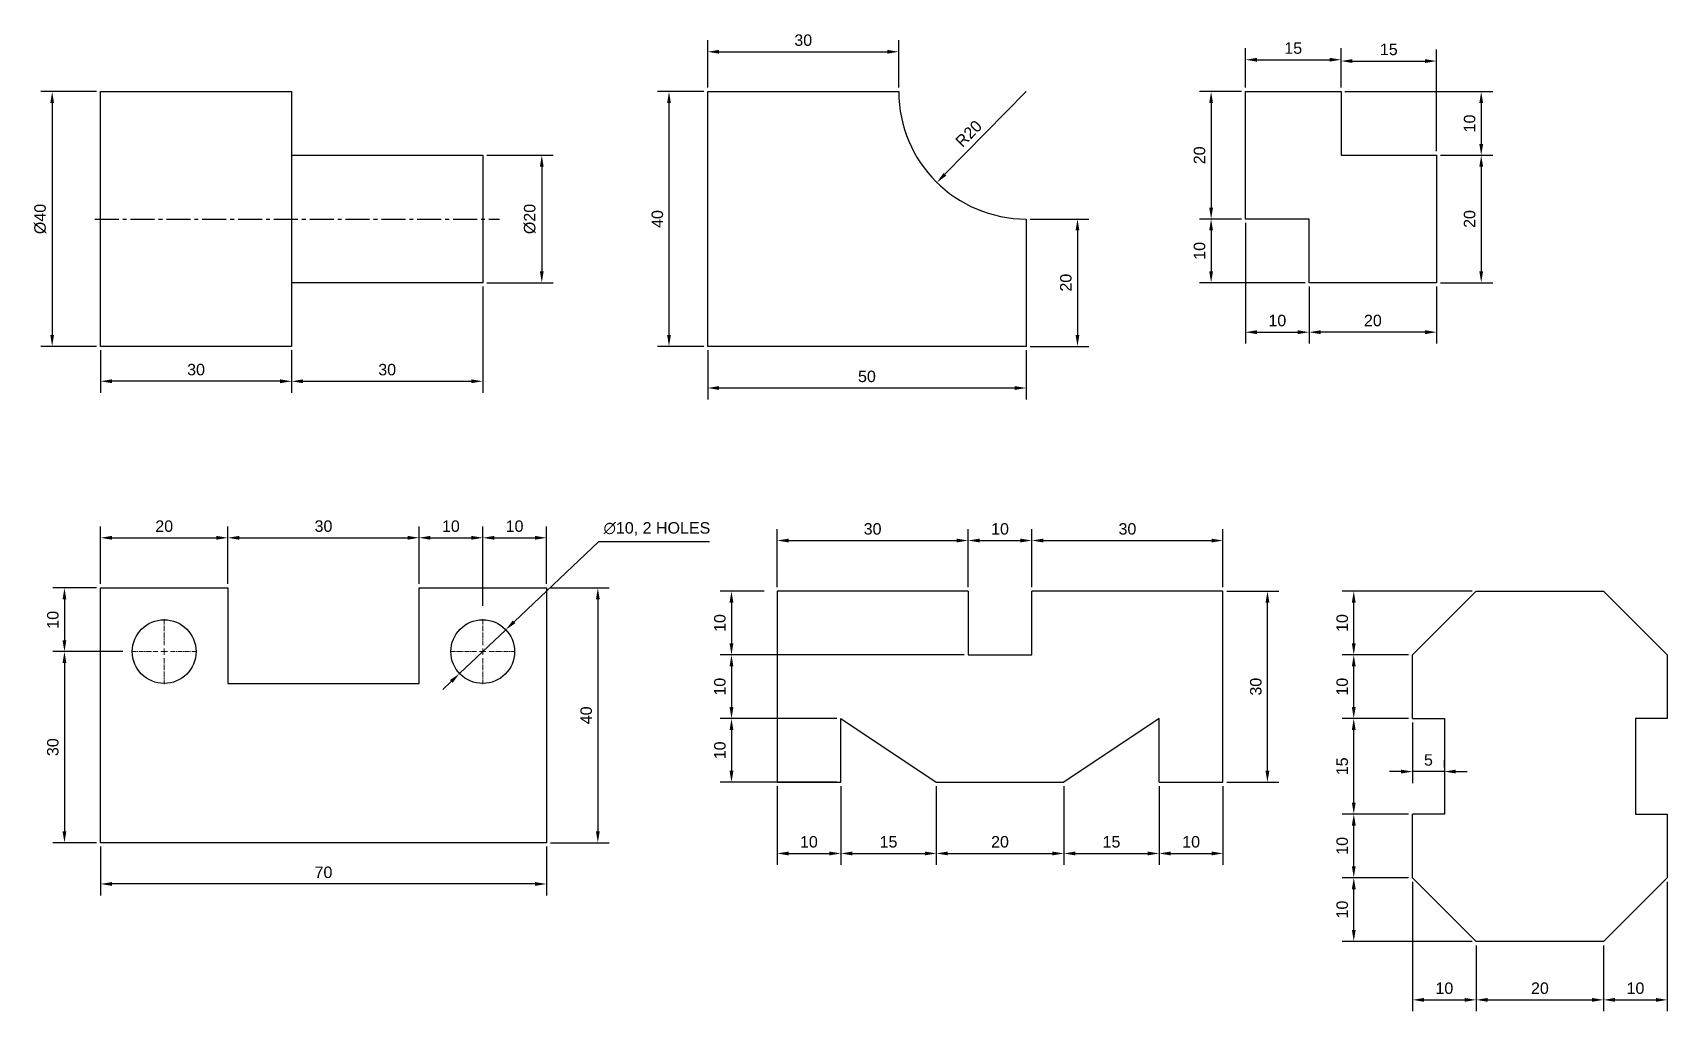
# Model space of a CAD drawing. Header units: millimetres. Extents: x -1380 to -1123, y 430 to 584.
import ezdxf

# ---------------------------------------------------------------- set-up
doc = ezdxf.new("R2010")
doc.units = ezdxf.units.MM
doc.header["$MEASUREMENT"] = 0
doc.linetypes.add('CENTER2', pattern=[1.125, 0.75, -0.125, 0.125, -0.125])
doc.styles.get("Standard").update_dxf_attribs({"font": 'arial.ttf'})
doc.dimstyles.get("Standard").update_dxf_attribs({"dimscale": 10, "dimtxt": 0.18, "dimasz": 0.18, "dimexe": 0.18, "dimexo": 0.0625, "dimgap": 0.09, "dimtad": 1, "dimtoh": 1, "dimdec": 4, "dimdsep": 46, "dimtxsty": 'Standard', "dimcen": 0.09, "dimadec": 0, "dimazin": 0, "dimtfac": 1, "dimtdec": 4, "dimtmove": 0, "dimatfit": 3, "dimfxl": 1, "dimtolj": 1, "dimtzin": 0, "dimarcsym": 0})

msp = doc.modelspace()

# ---------------------------------------------------------------- blocks, each defined once
blk = doc.blocks.new('*U1')
at = {"color": 0, "linetype": 'CENTER2', "ltscale": 5, "transparency": 16777216}
blk.add_line((-15.89, 0), (47.64, 0), dxfattribs=at)
blk = doc.blocks.new('*D2')
at = {"color": 0, "lineweight": -2, "transparency": 16777216}
for p, q in [((-1369.7, 574.57), (-1378.46, 574.57)), ((-1376.66, 572.77), (-1376.66, 536.37)), ((-1369.7, 534.57), (-1378.46, 534.57))]:
    blk.add_line(p, q, dxfattribs=at)
at = {"color": 0, "transparency": 16777216}
for points in [[(-1376.96, 572.77), (-1376.36, 572.77), (-1376.66, 574.57)], [(-1376.96, 536.37), (-1376.36, 536.37), (-1376.66, 534.57)]]:
    blk.add_solid(points, dxfattribs=at)
at = {"layer": 'Defpoints', "color": 0, "transparency": 16777216}
for p in [(-1369.07, 574.57), (-1376.66, 534.57), (-1369.07, 534.57)]:
    blk.add_point(p, dxfattribs=at)
at = {"color": 0, "transparency": 16777216, "insert": (-1378.53, 554.57), "char_height": 1.8, "attachment_point": 5, "rotation": 90}
blk.add_mtext('\\A1;%%C40', dxfattribs=at)
blk = doc.blocks.new('*D3')
at = {"color": 0, "lineweight": -2, "transparency": 16777216}
for p, q in [((-1369.07, 533.95), (-1369.07, 527.29)), ((-1339.07, 533.95), (-1339.07, 527.29)), ((-1340.87, 529.09), (-1367.27, 529.09))]:
    blk.add_line(p, q, dxfattribs=at)
at = {"color": 0, "transparency": 16777216}
for points in [[(-1367.27, 529.39), (-1367.27, 528.79), (-1369.07, 529.09)], [(-1340.87, 529.39), (-1340.87, 528.79), (-1339.07, 529.09)]]:
    blk.add_solid(points, dxfattribs=at)
at = {"layer": 'Defpoints', "color": 0, "transparency": 16777216}
for p in [(-1369.07, 534.57), (-1339.07, 534.57), (-1369.07, 529.09)]:
    blk.add_point(p, dxfattribs=at)
at = {"color": 0, "transparency": 16777216, "insert": (-1354.07, 530.91), "char_height": 1.8, "attachment_point": 5}
blk.add_mtext('\\A1;30', dxfattribs=at)
blk = doc.blocks.new('*D4')
at = {"color": 0, "lineweight": -2, "transparency": 16777216}
for p, q in [((-1309.07, 543.95), (-1309.07, 527.29)), ((-1339.07, 533.95), (-1339.07, 527.29)), ((-1337.27, 529.09), (-1310.87, 529.09))]:
    blk.add_line(p, q, dxfattribs=at)
at = {"color": 0, "transparency": 16777216}
for points in [[(-1337.27, 529.39), (-1337.27, 528.79), (-1339.07, 529.09)], [(-1310.87, 529.39), (-1310.87, 528.79), (-1309.07, 529.09)]]:
    blk.add_solid(points, dxfattribs=at)
at = {"layer": 'Defpoints', "color": 0, "transparency": 16777216}
for p in [(-1309.07, 544.57), (-1339.07, 534.57), (-1309.07, 529.09)]:
    blk.add_point(p, dxfattribs=at)
at = {"color": 0, "transparency": 16777216, "insert": (-1324.07, 530.91), "char_height": 1.8, "attachment_point": 5}
blk.add_mtext('\\A1;30', dxfattribs=at)
blk = doc.blocks.new('*D5')
at = {"color": 0, "lineweight": -2, "transparency": 16777216}
for p, q in [((-1308.45, 564.57), (-1298, 564.57)), ((-1299.8, 562.77), (-1299.8, 546.37)), ((-1308.45, 544.57), (-1298, 544.57))]:
    blk.add_line(p, q, dxfattribs=at)
at = {"color": 0, "transparency": 16777216}
for points in [[(-1300.1, 562.77), (-1299.5, 562.77), (-1299.8, 564.57)], [(-1300.1, 546.37), (-1299.5, 546.37), (-1299.8, 544.57)]]:
    blk.add_solid(points, dxfattribs=at)
at = {"layer": 'Defpoints', "color": 0, "transparency": 16777216}
for p in [(-1309.07, 564.57), (-1309.07, 544.57), (-1299.8, 544.57)]:
    blk.add_point(p, dxfattribs=at)
at = {"color": 0, "transparency": 16777216, "insert": (-1301.67, 554.57), "char_height": 1.8, "attachment_point": 5, "rotation": 90}
blk.add_mtext('\\A1;%%C20', dxfattribs=at)
blk = doc.blocks.new('*D6')
at = {"color": 0, "lineweight": -2, "transparency": 16777216}
for p, q in [((-1273.76, 533.95), (-1273.76, 526.23)), ((-1223.76, 533.95), (-1223.76, 526.23)), ((-1225.56, 528.03), (-1271.96, 528.03))]:
    blk.add_line(p, q, dxfattribs=at)
at = {"color": 0, "transparency": 16777216}
for points in [[(-1271.96, 528.33), (-1271.96, 527.73), (-1273.76, 528.03)], [(-1225.56, 528.33), (-1225.56, 527.73), (-1223.76, 528.03)]]:
    blk.add_solid(points, dxfattribs=at)
at = {"layer": 'Defpoints', "color": 0, "transparency": 16777216}
for p in [(-1273.76, 534.57), (-1223.76, 534.57), (-1273.76, 528.03)]:
    blk.add_point(p, dxfattribs=at)
at = {"color": 0, "transparency": 16777216, "insert": (-1248.76, 529.85), "char_height": 1.8, "attachment_point": 5}
blk.add_mtext('\\A1;50', dxfattribs=at)
blk = doc.blocks.new('*D7')
at = {"color": 0, "lineweight": -2, "transparency": 16777216}
for p, q in [((-1274.38, 574.57), (-1281.63, 574.57)), ((-1279.83, 536.37), (-1279.83, 572.77)), ((-1274.38, 534.57), (-1281.63, 534.57))]:
    blk.add_line(p, q, dxfattribs=at)
at = {"color": 0, "transparency": 16777216}
for points in [[(-1280.13, 572.77), (-1279.53, 572.77), (-1279.83, 574.57)], [(-1280.13, 536.37), (-1279.53, 536.37), (-1279.83, 534.57)]]:
    blk.add_solid(points, dxfattribs=at)
at = {"layer": 'Defpoints', "color": 0, "transparency": 16777216}
for p in [(-1279.83, 574.57), (-1273.76, 574.57), (-1273.76, 534.57)]:
    blk.add_point(p, dxfattribs=at)
at = {"color": 0, "transparency": 16777216, "insert": (-1281.65, 554.57), "char_height": 1.8, "attachment_point": 5, "rotation": 90}
blk.add_mtext('\\A1;40', dxfattribs=at)
blk = doc.blocks.new('*D8')
at = {"color": 0, "lineweight": -2, "transparency": 16777216}
for p, q in [((-1273.76, 575.2), (-1273.76, 582.63)), ((-1243.76, 575.2), (-1243.76, 582.63)), ((-1271.96, 580.83), (-1245.56, 580.83))]:
    blk.add_line(p, q, dxfattribs=at)
at = {"color": 0, "transparency": 16777216}
for points in [[(-1271.96, 581.13), (-1271.96, 580.53), (-1273.76, 580.83)], [(-1245.56, 581.13), (-1245.56, 580.53), (-1243.76, 580.83)]]:
    blk.add_solid(points, dxfattribs=at)
at = {"layer": 'Defpoints', "color": 0, "transparency": 16777216}
for p in [(-1243.76, 580.83), (-1273.76, 574.57), (-1243.76, 574.57)]:
    blk.add_point(p, dxfattribs=at)
at = {"color": 0, "transparency": 16777216, "insert": (-1258.76, 582.65), "char_height": 1.8, "attachment_point": 5}
blk.add_mtext('\\A1;30', dxfattribs=at)
blk = doc.blocks.new('*D9')
at = {"color": 0, "lineweight": -2, "transparency": 16777216}
for p, q in [((-1223.13, 554.57), (-1213.91, 554.57)), ((-1215.71, 552.77), (-1215.71, 536.37)), ((-1223.13, 534.57), (-1213.91, 534.57))]:
    blk.add_line(p, q, dxfattribs=at)
at = {"color": 0, "transparency": 16777216}
for points in [[(-1216.01, 552.77), (-1215.41, 552.77), (-1215.71, 554.57)], [(-1216.01, 536.37), (-1215.41, 536.37), (-1215.71, 534.57)]]:
    blk.add_solid(points, dxfattribs=at)
at = {"layer": 'Defpoints', "color": 0, "transparency": 16777216}
for p in [(-1223.76, 554.57), (-1223.76, 534.57), (-1215.71, 534.57)]:
    blk.add_point(p, dxfattribs=at)
at = {"color": 0, "transparency": 16777216, "insert": (-1217.53, 544.57), "char_height": 1.8, "attachment_point": 5, "rotation": 90}
blk.add_mtext('\\A1;20', dxfattribs=at)
blk = doc.blocks.new('*D10')
at = {"color": 0, "lineweight": -2, "transparency": 16777216}
blk.add_line((-1223.76, 574.57), (-1236.51, 561.59), dxfattribs=at)
at = {"color": 0, "transparency": 16777216}
blk.add_solid([(-1236.73, 561.8), (-1236.3, 561.38), (-1237.78, 560.3)], dxfattribs=at)
at = {"layer": 'Defpoints', "color": 0, "transparency": 16777216}
for p in [(-1223.76, 574.57), (-1237.78, 560.3)]:
    blk.add_point(p, dxfattribs=at)
at = {"color": 0, "transparency": 16777216, "insert": (-1232.79, 567.97), "char_height": 1.8, "attachment_point": 5, "rotation": 45.504}
blk.add_mtext('\\A1;R20', dxfattribs=at)
blk = doc.blocks.new('*D12')
at = {"color": 0, "lineweight": -2, "transparency": 16777216}
for p, q in [((-1189.97, 574.57), (-1196.53, 574.57)), ((-1194.73, 572.77), (-1194.73, 556.37)), ((-1189.97, 554.57), (-1196.53, 554.57))]:
    blk.add_line(p, q, dxfattribs=at)
at = {"color": 0, "lineweight": 0, "transparency": 16777216}
for points in [[(-1195.03, 572.77), (-1194.43, 572.77), (-1194.73, 574.57)], [(-1195.03, 556.37), (-1194.43, 556.37), (-1194.73, 554.57)]]:
    blk.add_solid(points, dxfattribs=at)
at = {"layer": 'Defpoints', "color": 0, "lineweight": 0, "transparency": 16777216}
for p in [(-1189.34, 574.57), (-1194.73, 554.57), (-1189.34, 554.57)]:
    blk.add_point(p, dxfattribs=at)
at = {"color": 0, "lineweight": 0, "transparency": 16777216, "insert": (-1196.55, 564.57), "char_height": 1.8, "attachment_point": 5, "rotation": 90}
blk.add_mtext('\\A1;20', dxfattribs=at)
blk = doc.blocks.new('*D13')
at = {"color": 0, "lineweight": -2, "transparency": 16777216}
for p, q in [((-1189.97, 554.57), (-1196.53, 554.57)), ((-1194.73, 552.77), (-1194.73, 546.37)), ((-1179.97, 544.57), (-1196.53, 544.57))]:
    blk.add_line(p, q, dxfattribs=at)
at = {"color": 0, "lineweight": 0, "transparency": 16777216}
for points in [[(-1195.03, 552.77), (-1194.43, 552.77), (-1194.73, 554.57)], [(-1195.03, 546.37), (-1194.43, 546.37), (-1194.73, 544.57)]]:
    blk.add_solid(points, dxfattribs=at)
at = {"layer": 'Defpoints', "color": 0, "lineweight": 0, "transparency": 16777216}
for p in [(-1189.34, 554.57), (-1194.73, 544.57), (-1179.34, 544.57)]:
    blk.add_point(p, dxfattribs=at)
at = {"color": 0, "lineweight": 0, "transparency": 16777216, "insert": (-1196.55, 549.57), "char_height": 1.8, "attachment_point": 5, "rotation": 90}
blk.add_mtext('\\A1;10', dxfattribs=at)
blk = doc.blocks.new('*D14')
at = {"color": 0, "lineweight": -2, "transparency": 16777216}
for p, q in [((-1189.34, 575.2), (-1189.34, 581.38)), ((-1174.34, 575.2), (-1174.34, 581.38)), ((-1187.54, 579.58), (-1176.14, 579.58))]:
    blk.add_line(p, q, dxfattribs=at)
at = {"color": 0, "lineweight": 0, "transparency": 16777216}
for points in [[(-1187.54, 579.88), (-1187.54, 579.28), (-1189.34, 579.58)], [(-1176.14, 579.88), (-1176.14, 579.28), (-1174.34, 579.58)]]:
    blk.add_solid(points, dxfattribs=at)
at = {"layer": 'Defpoints', "color": 0, "lineweight": 0, "transparency": 16777216}
for p in [(-1174.34, 579.58), (-1189.34, 574.57), (-1174.34, 574.57)]:
    blk.add_point(p, dxfattribs=at)
at = {"color": 0, "lineweight": 0, "transparency": 16777216, "insert": (-1181.84, 581.4), "char_height": 1.8, "attachment_point": 5}
blk.add_mtext('\\A1;15', dxfattribs=at)
blk = doc.blocks.new('*D15')
at = {"color": 0, "lineweight": -2, "transparency": 16777216}
for p, q in [((-1174.34, 576.13), (-1174.34, 581.17)), ((-1159.34, 565.2), (-1159.34, 581.17)), ((-1172.54, 579.37), (-1161.14, 579.37))]:
    blk.add_line(p, q, dxfattribs=at)
at = {"color": 0, "lineweight": 0, "transparency": 16777216}
for points in [[(-1172.54, 579.67), (-1172.54, 579.07), (-1174.34, 579.37)], [(-1161.14, 579.67), (-1161.14, 579.07), (-1159.34, 579.37)]]:
    blk.add_solid(points, dxfattribs=at)
at = {"layer": 'Defpoints', "color": 0, "lineweight": 0, "transparency": 16777216}
for p in [(-1159.34, 579.37), (-1174.34, 575.5), (-1159.34, 564.57)]:
    blk.add_point(p, dxfattribs=at)
at = {"color": 0, "lineweight": 0, "transparency": 16777216, "insert": (-1166.84, 581.19), "char_height": 1.8, "attachment_point": 5}
blk.add_mtext('\\A1;15', dxfattribs=at)
blk = doc.blocks.new('*D16')
at = {"color": 0, "lineweight": -2, "transparency": 16777216}
for p, q in [((-1179.34, 543.95), (-1179.34, 535)), ((-1159.34, 543.95), (-1159.34, 535)), ((-1161.14, 536.8), (-1177.54, 536.8))]:
    blk.add_line(p, q, dxfattribs=at)
at = {"color": 0, "lineweight": 0, "transparency": 16777216}
for points in [[(-1177.54, 537.1), (-1177.54, 536.5), (-1179.34, 536.8)], [(-1161.14, 537.1), (-1161.14, 536.5), (-1159.34, 536.8)]]:
    blk.add_solid(points, dxfattribs=at)
at = {"layer": 'Defpoints', "color": 0, "lineweight": 0, "transparency": 16777216}
for p in [(-1179.34, 544.57), (-1159.34, 544.57), (-1179.34, 536.8)]:
    blk.add_point(p, dxfattribs=at)
at = {"color": 0, "lineweight": 0, "transparency": 16777216, "insert": (-1169.34, 538.62), "char_height": 1.8, "attachment_point": 5}
blk.add_mtext('\\A1;20', dxfattribs=at)
blk = doc.blocks.new('*D17')
at = {"color": 0, "lineweight": -2, "transparency": 16777216}
for p, q in [((-1158.72, 564.57), (-1150.53, 564.57)), ((-1152.33, 562.77), (-1152.33, 546.37)), ((-1158.72, 544.57), (-1150.53, 544.57))]:
    blk.add_line(p, q, dxfattribs=at)
at = {"color": 0, "lineweight": 0, "transparency": 16777216}
for points in [[(-1152.63, 562.77), (-1152.03, 562.77), (-1152.33, 564.57)], [(-1152.63, 546.37), (-1152.03, 546.37), (-1152.33, 544.57)]]:
    blk.add_solid(points, dxfattribs=at)
at = {"layer": 'Defpoints', "color": 0, "lineweight": 0, "transparency": 16777216}
for p in [(-1159.34, 564.57), (-1159.34, 544.57), (-1152.33, 544.57)]:
    blk.add_point(p, dxfattribs=at)
at = {"color": 0, "lineweight": 0, "transparency": 16777216, "insert": (-1154.15, 554.57), "char_height": 1.8, "attachment_point": 5, "rotation": 90}
blk.add_mtext('\\A1;20', dxfattribs=at)
blk = doc.blocks.new('*D18')
at = {"color": 0, "lineweight": -2, "transparency": 16777216}
for p, q in [((-1173.72, 574.57), (-1150.53, 574.57)), ((-1152.33, 572.77), (-1152.33, 566.37)), ((-1157.63, 564.57), (-1150.53, 564.57))]:
    blk.add_line(p, q, dxfattribs=at)
at = {"color": 0, "lineweight": 0, "transparency": 16777216}
for points in [[(-1152.63, 572.77), (-1152.03, 572.77), (-1152.33, 574.57)], [(-1152.63, 566.37), (-1152.03, 566.37), (-1152.33, 564.57)]]:
    blk.add_solid(points, dxfattribs=at)
at = {"layer": 'Defpoints', "color": 0, "lineweight": 0, "transparency": 16777216}
for p in [(-1174.34, 574.57), (-1158.26, 564.57), (-1152.33, 564.57)]:
    blk.add_point(p, dxfattribs=at)
at = {"color": 0, "lineweight": 0, "transparency": 16777216, "insert": (-1154.15, 569.57), "char_height": 1.8, "attachment_point": 5, "rotation": 90}
blk.add_mtext('\\A1;10', dxfattribs=at)
blk = doc.blocks.new('*D19')
at = {"color": 0, "lineweight": -2, "transparency": 16777216}
for p, q in [((-1189.34, 553.95), (-1189.34, 535)), ((-1179.34, 542.48), (-1179.34, 535)), ((-1187.54, 536.8), (-1181.14, 536.8))]:
    blk.add_line(p, q, dxfattribs=at)
at = {"color": 0, "lineweight": 0, "transparency": 16777216}
for points in [[(-1187.54, 537.1), (-1187.54, 536.5), (-1189.34, 536.8)], [(-1181.14, 537.1), (-1181.14, 536.5), (-1179.34, 536.8)]]:
    blk.add_solid(points, dxfattribs=at)
at = {"layer": 'Defpoints', "color": 0, "lineweight": 0, "transparency": 16777216}
for p in [(-1189.34, 554.57), (-1179.34, 543.11), (-1179.34, 536.8)]:
    blk.add_point(p, dxfattribs=at)
at = {"color": 0, "lineweight": 0, "transparency": 16777216, "insert": (-1184.34, 538.62), "char_height": 1.8, "attachment_point": 5}
blk.add_mtext('\\A1;10', dxfattribs=at)
blk = doc.blocks.new('*D24')
at = {"color": 0, "lineweight": -2, "transparency": 16777216}
for p, q in [((-1298.45, 496.63), (-1289.2, 496.63)), ((-1291, 494.83), (-1291, 458.43)), ((-1298.45, 456.63), (-1289.2, 456.63))]:
    blk.add_line(p, q, dxfattribs=at)
at = {"color": 0, "lineweight": 0, "transparency": 16777216}
for points in [[(-1291.3, 494.83), (-1290.7, 494.83), (-1291, 496.63)], [(-1291.3, 458.43), (-1290.7, 458.43), (-1291, 456.63)]]:
    blk.add_solid(points, dxfattribs=at)
at = {"layer": 'Defpoints', "color": 0, "lineweight": 0, "transparency": 16777216}
for p in [(-1299.07, 496.63), (-1299.07, 456.63), (-1291, 456.63)]:
    blk.add_point(p, dxfattribs=at)
at = {"color": 0, "lineweight": 0, "transparency": 16777216, "insert": (-1292.82, 476.63), "char_height": 1.8, "attachment_point": 5, "rotation": 90}
blk.add_mtext('\\A1;40', dxfattribs=at)
blk = doc.blocks.new('*D25')
at = {"color": 0, "lineweight": -2, "transparency": 16777216}
for p, q in [((-1369.7, 496.63), (-1376.53, 496.63)), ((-1374.73, 494.83), (-1374.73, 488.43)), ((-1365.57, 486.63), (-1376.53, 486.63))]:
    blk.add_line(p, q, dxfattribs=at)
at = {"color": 0, "lineweight": 0, "transparency": 16777216}
for points in [[(-1375.03, 494.83), (-1374.43, 494.83), (-1374.73, 496.63)], [(-1375.03, 488.43), (-1374.43, 488.43), (-1374.73, 486.63)]]:
    blk.add_solid(points, dxfattribs=at)
at = {"layer": 'Defpoints', "color": 0, "lineweight": 0, "transparency": 16777216}
for p in [(-1369.07, 496.63), (-1374.73, 486.63), (-1364.94, 486.63)]:
    blk.add_point(p, dxfattribs=at)
at = {"color": 0, "lineweight": 0, "transparency": 16777216, "insert": (-1376.54, 491.63), "char_height": 1.8, "attachment_point": 5, "rotation": 90}
blk.add_mtext('\\A1;10', dxfattribs=at)
blk = doc.blocks.new('*D26')
at = {"color": 0, "lineweight": -2, "transparency": 16777216}
for p, q in [((-1365.57, 486.63), (-1376.53, 486.63)), ((-1374.73, 484.83), (-1374.73, 458.43)), ((-1369.7, 456.63), (-1376.53, 456.63))]:
    blk.add_line(p, q, dxfattribs=at)
at = {"color": 0, "lineweight": 0, "transparency": 16777216}
for points in [[(-1375.03, 484.83), (-1374.43, 484.83), (-1374.73, 486.63)], [(-1375.03, 458.43), (-1374.43, 458.43), (-1374.73, 456.63)]]:
    blk.add_solid(points, dxfattribs=at)
at = {"layer": 'Defpoints', "color": 0, "lineweight": 0, "transparency": 16777216}
for p in [(-1364.94, 486.63), (-1374.73, 456.63), (-1369.07, 456.63)]:
    blk.add_point(p, dxfattribs=at)
at = {"color": 0, "lineweight": 0, "transparency": 16777216, "insert": (-1376.55, 471.63), "char_height": 1.8, "attachment_point": 5, "rotation": 90}
blk.add_mtext('\\A1;30', dxfattribs=at)
blk = doc.blocks.new('*D27')
at = {"color": 0, "lineweight": -2, "transparency": 16777216}
for p, q in [((-1369.07, 456.01), (-1369.07, 448.35)), ((-1299.07, 456.01), (-1299.07, 448.35)), ((-1300.87, 450.15), (-1367.27, 450.15))]:
    blk.add_line(p, q, dxfattribs=at)
at = {"color": 0, "lineweight": 0, "transparency": 16777216}
for points in [[(-1367.27, 450.45), (-1367.27, 449.85), (-1369.07, 450.15)], [(-1300.87, 450.45), (-1300.87, 449.85), (-1299.07, 450.15)]]:
    blk.add_solid(points, dxfattribs=at)
at = {"layer": 'Defpoints', "color": 0, "lineweight": 0, "transparency": 16777216}
for p in [(-1369.07, 456.63), (-1299.07, 456.63), (-1369.07, 450.15)]:
    blk.add_point(p, dxfattribs=at)
at = {"color": 0, "lineweight": 0, "transparency": 16777216, "insert": (-1334.07, 451.97), "char_height": 1.8, "attachment_point": 5}
blk.add_mtext('\\A1;70', dxfattribs=at)
blk = doc.blocks.new('*D28')
at = {"color": 0, "lineweight": -2, "transparency": 16777216}
for p, q in [((-1369.07, 497.26), (-1369.07, 506.31)), ((-1349.07, 497.26), (-1349.07, 506.31)), ((-1367.27, 504.51), (-1350.87, 504.51))]:
    blk.add_line(p, q, dxfattribs=at)
at = {"color": 0, "lineweight": 0, "transparency": 16777216}
for points in [[(-1367.27, 504.81), (-1367.27, 504.21), (-1369.07, 504.51)], [(-1350.87, 504.81), (-1350.87, 504.21), (-1349.07, 504.51)]]:
    blk.add_solid(points, dxfattribs=at)
at = {"layer": 'Defpoints', "color": 0, "lineweight": 0, "transparency": 16777216}
for p in [(-1349.07, 504.51), (-1369.07, 496.63), (-1349.07, 496.63)]:
    blk.add_point(p, dxfattribs=at)
at = {"color": 0, "lineweight": 0, "transparency": 16777216, "insert": (-1359.07, 506.33), "char_height": 1.8, "attachment_point": 5}
blk.add_mtext('\\A1;20', dxfattribs=at)
blk = doc.blocks.new('*D29')
at = {"color": 0, "lineweight": -2, "transparency": 16777216}
for p, q in [((-1349.07, 497.26), (-1349.07, 506.31)), ((-1319.07, 497.26), (-1319.07, 506.31)), ((-1347.27, 504.51), (-1320.87, 504.51))]:
    blk.add_line(p, q, dxfattribs=at)
at = {"color": 0, "lineweight": 0, "transparency": 16777216}
for points in [[(-1347.27, 504.81), (-1347.27, 504.21), (-1349.07, 504.51)], [(-1320.87, 504.81), (-1320.87, 504.21), (-1319.07, 504.51)]]:
    blk.add_solid(points, dxfattribs=at)
at = {"layer": 'Defpoints', "color": 0, "lineweight": 0, "transparency": 16777216}
for p in [(-1319.07, 504.51), (-1349.07, 496.63), (-1319.07, 496.63)]:
    blk.add_point(p, dxfattribs=at)
at = {"color": 0, "lineweight": 0, "transparency": 16777216, "insert": (-1334.07, 506.33), "char_height": 1.8, "attachment_point": 5}
blk.add_mtext('\\A1;30', dxfattribs=at)
blk = doc.blocks.new('*D31')
at = {"color": 0, "lineweight": -2, "transparency": 16777216}
for p, q in [((-1319.07, 497.26), (-1319.07, 506.31)), ((-1309.07, 493.85), (-1309.07, 506.31)), ((-1317.27, 504.51), (-1310.87, 504.51))]:
    blk.add_line(p, q, dxfattribs=at)
at = {"color": 0, "lineweight": 0, "transparency": 16777216}
for points in [[(-1317.27, 504.81), (-1317.27, 504.21), (-1319.07, 504.51)], [(-1310.87, 504.81), (-1310.87, 504.21), (-1309.07, 504.51)]]:
    blk.add_solid(points, dxfattribs=at)
at = {"layer": 'Defpoints', "color": 0, "lineweight": 0, "transparency": 16777216}
for p in [(-1309.07, 504.51), (-1319.07, 496.63), (-1309.07, 493.23)]:
    blk.add_point(p, dxfattribs=at)
at = {"color": 0, "lineweight": 0, "transparency": 16777216, "insert": (-1314.07, 506.33), "char_height": 1.8, "attachment_point": 5}
blk.add_mtext('\\A1;10', dxfattribs=at)
blk = doc.blocks.new('*D32')
at = {"color": 0, "lineweight": -2, "transparency": 16777216}
for p, q in [((-1309.07, 493.85), (-1309.07, 506.31)), ((-1299.07, 497.26), (-1299.07, 506.31)), ((-1307.27, 504.51), (-1300.87, 504.51))]:
    blk.add_line(p, q, dxfattribs=at)
at = {"color": 0, "lineweight": 0, "transparency": 16777216}
for points in [[(-1307.27, 504.81), (-1307.27, 504.21), (-1309.07, 504.51)], [(-1300.87, 504.81), (-1300.87, 504.21), (-1299.07, 504.51)]]:
    blk.add_solid(points, dxfattribs=at)
at = {"layer": 'Defpoints', "color": 0, "lineweight": 0, "transparency": 16777216}
for p in [(-1299.07, 504.51), (-1299.07, 496.63), (-1309.07, 493.23)]:
    blk.add_point(p, dxfattribs=at)
at = {"color": 0, "lineweight": 0, "transparency": 16777216, "insert": (-1304.07, 506.33), "char_height": 1.8, "attachment_point": 5}
blk.add_mtext('\\A1;10', dxfattribs=at)
blk = doc.blocks.new('*U33')
at = {"color": 0, "linetype": 'CENTER2', "lineweight": 0, "transparency": 16777216}
for p, q in [((0, 1), (0, 5.12)), ((-5.12, 0), (-1, 0)), ((1, 0), (5.12, 0)), ((0, -5.12), (0, -1))]:
    blk.add_line(p, q, dxfattribs=at)
at = {"color": 0, "linetype": 'Continuous', "lineweight": 0, "transparency": 16777216}
for p, q in [((-0.5, 0), (0.5, 0)), ((0, -0.5), (0, 0.5))]:
    blk.add_line(p, q, dxfattribs=at)
blk = doc.blocks.new('*U34')
at = {"color": 0, "linetype": 'CENTER2', "lineweight": 0, "transparency": 16777216}
for p, q in [((0, 1), (0, 5.12)), ((-5.12, 0), (-1, 0)), ((1, 0), (5.12, 0)), ((0, -5.12), (0, -1))]:
    blk.add_line(p, q, dxfattribs=at)
at = {"color": 0, "linetype": 'Continuous', "lineweight": 0, "transparency": 16777216}
for p, q in [((-0.5, 0), (0.5, 0)), ((0, -0.5), (0, 0.5))]:
    blk.add_line(p, q, dxfattribs=at)
blk = doc.blocks.new('*D35')
at = {"color": 0, "lineweight": -2, "transparency": 16777216}
for p, q in [((-1290.89, 503.89), (-1304.14, 491.31)), ((-1273.46, 503.89), (-1290.89, 503.89)), ((-1312.7, 483.19), (-1305.45, 490.08)), ((-1314.01, 481.95), (-1315.31, 480.71))]:
    blk.add_line(p, q, dxfattribs=at)
at = {"color": 0, "lineweight": 0, "transparency": 16777216}
for points in [[(-1304.35, 491.53), (-1303.94, 491.1), (-1305.45, 490.08)], [(-1314.21, 482.17), (-1313.8, 481.73), (-1312.7, 483.19)]]:
    blk.add_solid(points, dxfattribs=at)
at = {"layer": 'Defpoints', "color": 0, "lineweight": 0, "transparency": 16777216}
for p in [(-1305.45, 490.08), (-1312.7, 483.19)]:
    blk.add_point(p, dxfattribs=at)
at = {"color": 0, "lineweight": 0, "transparency": 16777216, "insert": (-1281.73, 505.9), "char_height": 1.8, "attachment_point": 5}
blk.add_mtext('\\A1;∅10, 2 HOLES', dxfattribs=at)
blk = doc.blocks.new('*D37')
at = {"color": 0, "lineweight": -2, "transparency": 16777216}
for p, q in [((-1262.87, 465.5), (-1262.87, 453.14)), ((-1252.87, 465.5), (-1252.87, 453.14)), ((-1261.07, 454.94), (-1254.67, 454.94))]:
    blk.add_line(p, q, dxfattribs=at)
at = {"color": 0, "lineweight": 0, "transparency": 16777216}
for points in [[(-1261.07, 455.24), (-1261.07, 454.64), (-1262.87, 454.94)], [(-1254.67, 455.24), (-1254.67, 454.64), (-1252.87, 454.94)]]:
    blk.add_solid(points, dxfattribs=at)
at = {"layer": 'Defpoints', "color": 0, "lineweight": 0, "transparency": 16777216}
for p in [(-1262.87, 466.13), (-1252.87, 466.13), (-1252.87, 454.94)]:
    blk.add_point(p, dxfattribs=at)
at = {"color": 0, "lineweight": 0, "transparency": 16777216, "insert": (-1257.87, 456.76), "char_height": 1.8, "attachment_point": 5}
blk.add_mtext('\\A1;10', dxfattribs=at)
blk = doc.blocks.new('*D38')
at = {"color": 0, "lineweight": -2, "transparency": 16777216}
for p, q in [((-1252.87, 465.5), (-1252.87, 453.14)), ((-1237.87, 465.5), (-1237.87, 453.14)), ((-1251.07, 454.94), (-1239.67, 454.94))]:
    blk.add_line(p, q, dxfattribs=at)
at = {"color": 0, "lineweight": 0, "transparency": 16777216}
for points in [[(-1251.07, 455.24), (-1251.07, 454.64), (-1252.87, 454.94)], [(-1239.67, 455.24), (-1239.67, 454.64), (-1237.87, 454.94)]]:
    blk.add_solid(points, dxfattribs=at)
at = {"layer": 'Defpoints', "color": 0, "lineweight": 0, "transparency": 16777216}
for p in [(-1252.87, 466.13), (-1237.87, 466.13), (-1237.87, 454.94)]:
    blk.add_point(p, dxfattribs=at)
at = {"color": 0, "lineweight": 0, "transparency": 16777216, "insert": (-1245.37, 456.76), "char_height": 1.8, "attachment_point": 5}
blk.add_mtext('\\A1;15', dxfattribs=at)
blk = doc.blocks.new('*D39')
at = {"color": 0, "lineweight": -2, "transparency": 16777216}
for p, q in [((-1237.87, 465.5), (-1237.87, 453.14)), ((-1217.87, 465.5), (-1217.87, 453.14)), ((-1236.07, 454.94), (-1219.67, 454.94))]:
    blk.add_line(p, q, dxfattribs=at)
at = {"color": 0, "lineweight": 0, "transparency": 16777216}
for points in [[(-1236.07, 455.24), (-1236.07, 454.64), (-1237.87, 454.94)], [(-1219.67, 455.24), (-1219.67, 454.64), (-1217.87, 454.94)]]:
    blk.add_solid(points, dxfattribs=at)
at = {"layer": 'Defpoints', "color": 0, "lineweight": 0, "transparency": 16777216}
for p in [(-1237.87, 466.13), (-1217.87, 466.13), (-1217.87, 454.94)]:
    blk.add_point(p, dxfattribs=at)
at = {"color": 0, "lineweight": 0, "transparency": 16777216, "insert": (-1227.87, 456.76), "char_height": 1.8, "attachment_point": 5}
blk.add_mtext('\\A1;20', dxfattribs=at)
blk = doc.blocks.new('*D40')
at = {"color": 0, "lineweight": -2, "transparency": 16777216}
for p, q in [((-1217.87, 465.5), (-1217.87, 453.14)), ((-1202.87, 465.5), (-1202.87, 453.14)), ((-1216.07, 454.94), (-1204.67, 454.94))]:
    blk.add_line(p, q, dxfattribs=at)
at = {"color": 0, "lineweight": 0, "transparency": 16777216}
for points in [[(-1216.07, 455.24), (-1216.07, 454.64), (-1217.87, 454.94)], [(-1204.67, 455.24), (-1204.67, 454.64), (-1202.87, 454.94)]]:
    blk.add_solid(points, dxfattribs=at)
at = {"layer": 'Defpoints', "color": 0, "lineweight": 0, "transparency": 16777216}
for p in [(-1217.87, 466.13), (-1202.87, 466.13), (-1202.87, 454.94)]:
    blk.add_point(p, dxfattribs=at)
at = {"color": 0, "lineweight": 0, "transparency": 16777216, "insert": (-1210.37, 456.76), "char_height": 1.8, "attachment_point": 5}
blk.add_mtext('\\A1;15', dxfattribs=at)
blk = doc.blocks.new('*D41')
at = {"color": 0, "lineweight": -2, "transparency": 16777216}
for p, q in [((-1202.87, 465.5), (-1202.87, 453.14)), ((-1192.87, 465.5), (-1192.87, 453.14)), ((-1201.07, 454.94), (-1194.67, 454.94))]:
    blk.add_line(p, q, dxfattribs=at)
at = {"color": 0, "lineweight": 0, "transparency": 16777216}
for points in [[(-1201.07, 455.24), (-1201.07, 454.64), (-1202.87, 454.94)], [(-1194.67, 455.24), (-1194.67, 454.64), (-1192.87, 454.94)]]:
    blk.add_solid(points, dxfattribs=at)
at = {"layer": 'Defpoints', "color": 0, "lineweight": 0, "transparency": 16777216}
for p in [(-1202.87, 466.13), (-1192.87, 466.13), (-1192.87, 454.94)]:
    blk.add_point(p, dxfattribs=at)
at = {"color": 0, "lineweight": 0, "transparency": 16777216, "insert": (-1197.87, 456.76), "char_height": 1.8, "attachment_point": 5}
blk.add_mtext('\\A1;10', dxfattribs=at)
blk = doc.blocks.new('*D42')
at = {"color": 0, "lineweight": -2, "transparency": 16777216}
for p, q in [((-1262.87, 496.75), (-1262.87, 505.88)), ((-1232.87, 496.75), (-1232.87, 505.88)), ((-1261.07, 504.08), (-1234.67, 504.08))]:
    blk.add_line(p, q, dxfattribs=at)
at = {"color": 0, "lineweight": 0, "transparency": 16777216}
for points in [[(-1261.07, 504.38), (-1261.07, 503.78), (-1262.87, 504.08)], [(-1234.67, 504.38), (-1234.67, 503.78), (-1232.87, 504.08)]]:
    blk.add_solid(points, dxfattribs=at)
at = {"layer": 'Defpoints', "color": 0, "lineweight": 0, "transparency": 16777216}
for p in [(-1232.87, 504.08), (-1262.87, 496.13), (-1232.87, 496.13)]:
    blk.add_point(p, dxfattribs=at)
at = {"color": 0, "lineweight": 0, "transparency": 16777216, "insert": (-1247.87, 505.9), "char_height": 1.8, "attachment_point": 5}
blk.add_mtext('\\A1;30', dxfattribs=at)
blk = doc.blocks.new('*D43')
at = {"color": 0, "lineweight": -2, "transparency": 16777216}
for p, q in [((-1232.87, 496.75), (-1232.87, 505.88)), ((-1222.87, 496.75), (-1222.87, 505.88)), ((-1231.07, 504.08), (-1224.67, 504.08))]:
    blk.add_line(p, q, dxfattribs=at)
at = {"color": 0, "lineweight": 0, "transparency": 16777216}
for points in [[(-1231.07, 504.38), (-1231.07, 503.78), (-1232.87, 504.08)], [(-1224.67, 504.38), (-1224.67, 503.78), (-1222.87, 504.08)]]:
    blk.add_solid(points, dxfattribs=at)
at = {"layer": 'Defpoints', "color": 0, "lineweight": 0, "transparency": 16777216}
for p in [(-1222.87, 504.08), (-1232.87, 496.13), (-1222.87, 496.13)]:
    blk.add_point(p, dxfattribs=at)
at = {"color": 0, "lineweight": 0, "transparency": 16777216, "insert": (-1227.87, 505.9), "char_height": 1.8, "attachment_point": 5}
blk.add_mtext('\\A1;10', dxfattribs=at)
blk = doc.blocks.new('*D44')
at = {"color": 0, "lineweight": -2, "transparency": 16777216}
for p, q in [((-1222.87, 496.75), (-1222.87, 505.88)), ((-1192.87, 496.75), (-1192.87, 505.88)), ((-1221.07, 504.08), (-1194.67, 504.08))]:
    blk.add_line(p, q, dxfattribs=at)
at = {"color": 0, "lineweight": 0, "transparency": 16777216}
for points in [[(-1221.07, 504.38), (-1221.07, 503.78), (-1222.87, 504.08)], [(-1194.67, 504.38), (-1194.67, 503.78), (-1192.87, 504.08)]]:
    blk.add_solid(points, dxfattribs=at)
at = {"layer": 'Defpoints', "color": 0, "lineweight": 0, "transparency": 16777216}
for p in [(-1192.87, 504.08), (-1222.87, 496.13), (-1192.87, 496.13)]:
    blk.add_point(p, dxfattribs=at)
at = {"color": 0, "lineweight": 0, "transparency": 16777216, "insert": (-1207.87, 505.9), "char_height": 1.8, "attachment_point": 5}
blk.add_mtext('\\A1;30', dxfattribs=at)
blk = doc.blocks.new('*D45')
at = {"color": 0, "lineweight": -2, "transparency": 16777216}
for p, q in [((-1192.25, 496.13), (-1184.09, 496.13)), ((-1185.89, 467.93), (-1185.89, 494.33)), ((-1192.25, 466.13), (-1184.09, 466.13))]:
    blk.add_line(p, q, dxfattribs=at)
at = {"color": 0, "lineweight": 0, "transparency": 16777216}
for points in [[(-1186.19, 494.33), (-1185.59, 494.33), (-1185.89, 496.13)], [(-1186.19, 467.93), (-1185.59, 467.93), (-1185.89, 466.13)]]:
    blk.add_solid(points, dxfattribs=at)
at = {"layer": 'Defpoints', "color": 0, "lineweight": 0, "transparency": 16777216}
for p in [(-1192.87, 496.13), (-1185.89, 496.13), (-1192.87, 466.13)]:
    blk.add_point(p, dxfattribs=at)
at = {"color": 0, "lineweight": 0, "transparency": 16777216, "insert": (-1187.71, 481.13), "char_height": 1.8, "attachment_point": 5, "rotation": 90}
blk.add_mtext('\\A1;30', dxfattribs=at)
blk = doc.blocks.new('*D46')
at = {"color": 0, "lineweight": -2, "transparency": 16777216}
for p, q in [((-1264.9, 496.13), (-1271.82, 496.13)), ((-1270.02, 494.33), (-1270.02, 487.93)), ((-1233.5, 486.13), (-1271.82, 486.13))]:
    blk.add_line(p, q, dxfattribs=at)
at = {"color": 0, "lineweight": 0, "transparency": 16777216}
for points in [[(-1270.32, 494.33), (-1269.72, 494.33), (-1270.02, 496.13)], [(-1270.32, 487.93), (-1269.72, 487.93), (-1270.02, 486.13)]]:
    blk.add_solid(points, dxfattribs=at)
at = {"layer": 'Defpoints', "color": 0, "lineweight": 0, "transparency": 16777216}
for p in [(-1264.28, 496.13), (-1270.02, 486.13), (-1232.87, 486.13)]:
    blk.add_point(p, dxfattribs=at)
at = {"color": 0, "lineweight": 0, "transparency": 16777216, "insert": (-1271.84, 491.13), "char_height": 1.8, "attachment_point": 5, "rotation": 90}
blk.add_mtext('\\A1;10', dxfattribs=at)
blk = doc.blocks.new('*D47')
at = {"color": 0, "lineweight": -2, "transparency": 16777216}
for p, q in [((-1233.5, 486.13), (-1271.82, 486.13)), ((-1270.02, 484.33), (-1270.02, 477.93)), ((-1253.5, 476.13), (-1271.82, 476.13))]:
    blk.add_line(p, q, dxfattribs=at)
at = {"color": 0, "lineweight": 0, "transparency": 16777216}
for points in [[(-1270.32, 484.33), (-1269.72, 484.33), (-1270.02, 486.13)], [(-1270.32, 477.93), (-1269.72, 477.93), (-1270.02, 476.13)]]:
    blk.add_solid(points, dxfattribs=at)
at = {"layer": 'Defpoints', "color": 0, "lineweight": 0, "transparency": 16777216}
for p in [(-1232.87, 486.13), (-1270.02, 476.13), (-1252.87, 476.13)]:
    blk.add_point(p, dxfattribs=at)
at = {"color": 0, "lineweight": 0, "transparency": 16777216, "insert": (-1271.84, 481.13), "char_height": 1.8, "attachment_point": 5, "rotation": 90}
blk.add_mtext('\\A1;10', dxfattribs=at)
blk = doc.blocks.new('*D48')
at = {"color": 0, "lineweight": -2, "transparency": 16777216}
for p, q in [((-1253.5, 476.13), (-1271.82, 476.13)), ((-1270.02, 474.33), (-1270.02, 467.93)), ((-1253.5, 466.13), (-1271.82, 466.13))]:
    blk.add_line(p, q, dxfattribs=at)
at = {"color": 0, "lineweight": 0, "transparency": 16777216}
for points in [[(-1270.32, 474.33), (-1269.72, 474.33), (-1270.02, 476.13)], [(-1270.32, 467.93), (-1269.72, 467.93), (-1270.02, 466.13)]]:
    blk.add_solid(points, dxfattribs=at)
at = {"layer": 'Defpoints', "color": 0, "lineweight": 0, "transparency": 16777216}
for p in [(-1252.87, 476.13), (-1270.02, 466.13), (-1252.87, 466.13)]:
    blk.add_point(p, dxfattribs=at)
at = {"color": 0, "lineweight": 0, "transparency": 16777216, "insert": (-1271.84, 471.13), "char_height": 1.8, "attachment_point": 5, "rotation": 90}
blk.add_mtext('\\A1;10', dxfattribs=at)
blk = doc.blocks.new('*D49')
at = {"color": 0, "lineweight": -2, "transparency": 16777216}
for p, q in [((-1163.75, 451.13), (-1174.14, 451.13)), ((-1172.34, 442.93), (-1172.34, 449.33)), ((-1153.75, 441.13), (-1174.14, 441.13))]:
    blk.add_line(p, q, dxfattribs=at)
at = {"color": 0, "lineweight": 0, "transparency": 16777216}
for points in [[(-1172.64, 449.33), (-1172.04, 449.33), (-1172.34, 451.13)], [(-1172.64, 442.93), (-1172.04, 442.93), (-1172.34, 441.13)]]:
    blk.add_solid(points, dxfattribs=at)
at = {"layer": 'Defpoints', "color": 0, "lineweight": 0, "transparency": 16777216}
for p in [(-1172.34, 451.13), (-1163.12, 451.13), (-1153.12, 441.13)]:
    blk.add_point(p, dxfattribs=at)
at = {"color": 0, "lineweight": 0, "transparency": 16777216, "insert": (-1174.15, 446.13), "char_height": 1.8, "attachment_point": 5, "rotation": 90}
blk.add_mtext('\\A1;10', dxfattribs=at)
blk = doc.blocks.new('*D50')
at = {"color": 0, "lineweight": -2, "transparency": 16777216}
for p, q in [((-1163.75, 461.13), (-1174.14, 461.13)), ((-1172.34, 452.93), (-1172.34, 459.33)), ((-1163.75, 451.13), (-1174.14, 451.13))]:
    blk.add_line(p, q, dxfattribs=at)
at = {"color": 0, "lineweight": 0, "transparency": 16777216}
for points in [[(-1172.64, 459.33), (-1172.04, 459.33), (-1172.34, 461.13)], [(-1172.64, 452.93), (-1172.04, 452.93), (-1172.34, 451.13)]]:
    blk.add_solid(points, dxfattribs=at)
at = {"layer": 'Defpoints', "color": 0, "lineweight": 0, "transparency": 16777216}
for p in [(-1172.34, 461.13), (-1163.12, 461.13), (-1163.12, 451.13)]:
    blk.add_point(p, dxfattribs=at)
at = {"color": 0, "lineweight": 0, "transparency": 16777216, "insert": (-1174.15, 456.13), "char_height": 1.8, "attachment_point": 5, "rotation": 90}
blk.add_mtext('\\A1;10', dxfattribs=at)
blk = doc.blocks.new('*D51')
at = {"color": 0, "lineweight": -2, "transparency": 16777216}
for p, q in [((-1163.75, 476.13), (-1174.14, 476.13)), ((-1172.34, 462.93), (-1172.34, 474.33)), ((-1163.75, 461.13), (-1174.14, 461.13))]:
    blk.add_line(p, q, dxfattribs=at)
at = {"color": 0, "lineweight": 0, "transparency": 16777216}
for points in [[(-1172.64, 474.33), (-1172.04, 474.33), (-1172.34, 476.13)], [(-1172.64, 462.93), (-1172.04, 462.93), (-1172.34, 461.13)]]:
    blk.add_solid(points, dxfattribs=at)
at = {"layer": 'Defpoints', "color": 0, "lineweight": 0, "transparency": 16777216}
for p in [(-1172.34, 476.13), (-1163.12, 476.13), (-1163.12, 461.13)]:
    blk.add_point(p, dxfattribs=at)
at = {"color": 0, "lineweight": 0, "transparency": 16777216, "insert": (-1174.15, 468.63), "char_height": 1.8, "attachment_point": 5, "rotation": 90}
blk.add_mtext('\\A1;15', dxfattribs=at)
blk = doc.blocks.new('*D52')
at = {"color": 0, "lineweight": -2, "transparency": 16777216}
for p, q in [((-1163.75, 486.13), (-1174.14, 486.13)), ((-1172.34, 477.93), (-1172.34, 484.33)), ((-1163.75, 476.13), (-1174.14, 476.13))]:
    blk.add_line(p, q, dxfattribs=at)
at = {"color": 0, "lineweight": 0, "transparency": 16777216}
for points in [[(-1172.64, 484.33), (-1172.04, 484.33), (-1172.34, 486.13)], [(-1172.64, 477.93), (-1172.04, 477.93), (-1172.34, 476.13)]]:
    blk.add_solid(points, dxfattribs=at)
at = {"layer": 'Defpoints', "color": 0, "lineweight": 0, "transparency": 16777216}
for p in [(-1172.34, 486.13), (-1163.12, 486.13), (-1163.12, 476.13)]:
    blk.add_point(p, dxfattribs=at)
at = {"color": 0, "lineweight": 0, "transparency": 16777216, "insert": (-1174.15, 481.13), "char_height": 1.8, "attachment_point": 5, "rotation": 90}
blk.add_mtext('\\A1;10', dxfattribs=at)
blk = doc.blocks.new('*D53')
at = {"color": 0, "lineweight": -2, "transparency": 16777216}
for p, q in [((-1153.75, 496.13), (-1174.14, 496.13)), ((-1172.34, 487.93), (-1172.34, 494.33)), ((-1163.75, 486.13), (-1174.14, 486.13))]:
    blk.add_line(p, q, dxfattribs=at)
at = {"color": 0, "lineweight": 0, "transparency": 16777216}
for points in [[(-1172.64, 494.33), (-1172.04, 494.33), (-1172.34, 496.13)], [(-1172.64, 487.93), (-1172.04, 487.93), (-1172.34, 486.13)]]:
    blk.add_solid(points, dxfattribs=at)
at = {"layer": 'Defpoints', "color": 0, "lineweight": 0, "transparency": 16777216}
for p in [(-1172.34, 496.13), (-1153.12, 496.13), (-1163.12, 486.13)]:
    blk.add_point(p, dxfattribs=at)
at = {"color": 0, "lineweight": 0, "transparency": 16777216, "insert": (-1174.15, 491.13), "char_height": 1.8, "attachment_point": 5, "rotation": 90}
blk.add_mtext('\\A1;10', dxfattribs=at)
blk = doc.blocks.new('*D54')
at = {"color": 0, "lineweight": -2, "transparency": 16777216}
for p, q in [((-1163.12, 450.5), (-1163.12, 430.15)), ((-1153.12, 440.5), (-1153.12, 430.15)), ((-1161.32, 431.95), (-1154.92, 431.95))]:
    blk.add_line(p, q, dxfattribs=at)
at = {"color": 0, "lineweight": 0, "transparency": 16777216}
for points in [[(-1161.32, 432.25), (-1161.32, 431.65), (-1163.12, 431.95)], [(-1154.92, 432.25), (-1154.92, 431.65), (-1153.12, 431.95)]]:
    blk.add_solid(points, dxfattribs=at)
at = {"layer": 'Defpoints', "color": 0, "lineweight": 0, "transparency": 16777216}
for p in [(-1163.12, 451.13), (-1153.12, 441.13), (-1153.12, 431.95)]:
    blk.add_point(p, dxfattribs=at)
at = {"color": 0, "lineweight": 0, "transparency": 16777216, "insert": (-1158.12, 433.77), "char_height": 1.8, "attachment_point": 5}
blk.add_mtext('\\A1;10', dxfattribs=at)
blk = doc.blocks.new('*D55')
at = {"color": 0, "lineweight": -2, "transparency": 16777216}
for p, q in [((-1153.12, 440.5), (-1153.12, 430.15)), ((-1133.12, 440.5), (-1133.12, 430.15)), ((-1151.32, 431.95), (-1134.92, 431.95))]:
    blk.add_line(p, q, dxfattribs=at)
at = {"color": 0, "lineweight": 0, "transparency": 16777216}
for points in [[(-1151.32, 432.25), (-1151.32, 431.65), (-1153.12, 431.95)], [(-1134.92, 432.25), (-1134.92, 431.65), (-1133.12, 431.95)]]:
    blk.add_solid(points, dxfattribs=at)
at = {"layer": 'Defpoints', "color": 0, "lineweight": 0, "transparency": 16777216}
for p in [(-1153.12, 441.13), (-1133.12, 441.13), (-1133.12, 431.95)]:
    blk.add_point(p, dxfattribs=at)
at = {"color": 0, "lineweight": 0, "transparency": 16777216, "insert": (-1143.12, 433.77), "char_height": 1.8, "attachment_point": 5}
blk.add_mtext('\\A1;20', dxfattribs=at)
blk = doc.blocks.new('*D56')
at = {"color": 0, "lineweight": -2, "transparency": 16777216}
for p, q in [((-1123.12, 450.5), (-1123.12, 430.15)), ((-1133.12, 440.5), (-1133.12, 430.15)), ((-1131.32, 431.95), (-1124.92, 431.95))]:
    blk.add_line(p, q, dxfattribs=at)
at = {"color": 0, "lineweight": 0, "transparency": 16777216}
for points in [[(-1131.32, 432.25), (-1131.32, 431.65), (-1133.12, 431.95)], [(-1124.92, 432.25), (-1124.92, 431.65), (-1123.12, 431.95)]]:
    blk.add_solid(points, dxfattribs=at)
at = {"layer": 'Defpoints', "color": 0, "lineweight": 0, "transparency": 16777216}
for p in [(-1123.12, 451.13), (-1133.12, 441.13), (-1123.12, 431.95)]:
    blk.add_point(p, dxfattribs=at)
at = {"color": 0, "lineweight": 0, "transparency": 16777216, "insert": (-1128.12, 433.77), "char_height": 1.8, "attachment_point": 5}
blk.add_mtext('\\A1;10', dxfattribs=at)
blk = doc.blocks.new('*D57')
at = {"color": 0, "lineweight": -2, "transparency": 16777216}
for p, q in [((-1163.12, 475.5), (-1163.12, 466)), ((-1158.12, 468.43), (-1158.12, 469.6)), ((-1164.92, 467.8), (-1166.72, 467.8)), ((-1158.12, 467.8), (-1163.12, 467.8)), ((-1156.32, 467.8), (-1154.52, 467.8))]:
    blk.add_line(p, q, dxfattribs=at)
at = {"color": 0, "lineweight": 0, "transparency": 16777216}
for points in [[(-1164.92, 468.1), (-1164.92, 467.5), (-1163.12, 467.8)], [(-1156.32, 468.1), (-1156.32, 467.5), (-1158.12, 467.8)]]:
    blk.add_solid(points, dxfattribs=at)
at = {"layer": 'Defpoints', "color": 0, "lineweight": 0, "transparency": 16777216}
for p in [(-1163.12, 476.13), (-1163.12, 467.8), (-1158.12, 467.8)]:
    blk.add_point(p, dxfattribs=at)
at = {"color": 0, "lineweight": 0, "transparency": 16777216, "insert": (-1160.62, 469.62), "char_height": 1.8, "attachment_point": 5}
blk.add_mtext('\\A1;5', dxfattribs=at)

# ---------------------------------------------------------------- dimensions: what is measured, and where the dimension line sits
at = {"color": 4}
for base, p1, p2, picture, middle in [((-1243.75784, 580.82855), (-1273.75784, 574.57056), (-1243.75784, 574.57056), '*D8', (-1258.75784, 582.6482)), ((-1369.07396, 529.08782), (-1339.07396, 534.57056), (-1369.07396, 534.57056), '*D3', (-1354.07396, 530.90747)), ((-1273.75784, 528.03069), (-1223.75784, 534.57056), (-1273.75784, 534.57056), '*D6', (-1248.75784, 529.84973))]:
    dim = msp.add_linear_dim(base=base, p1=p1, p2=p2, dimstyle='Standard', dxfattribs=at)
    dim.commit()
    dim.dimension.update_dxf_attribs({"geometry": picture, "text_midpoint": middle})
at = {"color": 4, "lineweight": 0}
for base, p1, p2, picture, middle in [((-1174.34069, 579.58104), (-1189.34069, 574.57056), (-1174.34069, 574.57056), '*D14', (-1181.84069, 581.40008)), ((-1159.34069, 579.37083), (-1174.34069, 575.50494), (-1159.34069, 564.57056), '*D15', (-1166.84069, 581.18987)), ((-1179.34069, 536.80335), (-1189.34069, 554.57056), (-1179.34069, 543.10588), '*D19', (-1184.34069, 538.62238)), ((-1179.34069, 536.80335), (-1159.34069, 544.57056), (-1179.34069, 544.57056), '*D16', (-1169.34069, 538.62238)), ((-1349.07396, 504.50917), (-1369.07396, 496.63299), (-1349.07396, 496.63299), '*D28', (-1359.07396, 506.32821)), ((-1319.07396, 504.50917), (-1349.07396, 496.63299), (-1319.07396, 496.63299), '*D29', (-1334.07396, 506.32882)), ((-1232.87302, 504.0826), (-1262.87302, 496.12576), (-1232.87302, 496.12576), '*D42', (-1247.87302, 505.90225)), ((-1222.87302, 504.0826), (-1232.87302, 496.12576), (-1222.87302, 496.12576), '*D43', (-1227.87302, 505.90163)), ((-1192.87302, 504.0826), (-1222.87302, 496.12576), (-1192.87302, 496.12576), '*D44', (-1207.87302, 505.90225)), ((-1163.12237, 467.80366), (-1158.12237, 467.80366), (-1163.12237, 476.12576), '*D57', (-1160.62237, 469.61901)), ((-1252.87302, 454.94228), (-1262.87302, 466.12576), (-1252.87302, 466.12576), '*D37', (-1257.87302, 456.76131)), ((-1237.87302, 454.94228), (-1252.87302, 466.12576), (-1237.87302, 466.12576), '*D38', (-1245.37302, 456.76131)), ((-1217.87302, 454.94228), (-1237.87302, 466.12576), (-1217.87302, 466.12576), '*D39', (-1227.87302, 456.76131)), ((-1202.87302, 454.94228), (-1217.87302, 466.12576), (-1202.87302, 466.12576), '*D40', (-1210.37302, 456.76131)), ((-1192.87302, 454.94228), (-1202.87302, 466.12576), (-1192.87302, 466.12576), '*D41', (-1197.87302, 456.76131)), ((-1369.07396, 450.14952), (-1299.07396, 456.63299), (-1369.07396, 456.63299), '*D27', (-1334.07396, 451.96856)), ((-1153.12237, 431.95165), (-1163.12237, 451.12576), (-1153.12237, 441.12576), '*D54', (-1158.12237, 433.77069)), ((-1123.12237, 431.95165), (-1133.12237, 441.12576), (-1123.12237, 451.12576), '*D56', (-1128.12237, 433.77069)), ((-1133.12237, 431.95165), (-1153.12237, 441.12576), (-1133.12237, 441.12576), '*D55', (-1143.12237, 433.77069))]:
    dim = msp.add_linear_dim(base=base, p1=p1, p2=p2, dimstyle='Standard', dxfattribs=at)
    dim.commit()
    dim.dimension.update_dxf_attribs({"geometry": picture, "text_midpoint": middle})
at = {"color": 4}
dim = msp.add_linear_dim(base=(-1376.66361, 534.57056), p1=(-1369.07396, 574.57056), p2=(-1369.07396, 534.57056), angle=90, text='%%C<>', dimstyle='Standard', dxfattribs=at)
dim.commit()
dim.dimension.update_dxf_attribs({"geometry": '*D2', "text_midpoint": (-1378.53299, 554.57056)})
for base, p1, p2, picture, middle in [((-1279.8329, 574.57056), (-1273.75784, 534.57056), (-1273.75784, 574.57056), '*D7', (-1281.65193, 554.57056)), ((-1215.71332, 534.57056), (-1223.75784, 554.57056), (-1223.75784, 534.57056), '*D9', (-1217.53235, 544.57056))]:
    dim = msp.add_linear_dim(base=base, p1=p1, p2=p2, angle=90, dimstyle='Standard', dxfattribs=at)
    dim.commit()
    dim.dimension.update_dxf_attribs({"geometry": picture, "text_midpoint": middle})
dim = msp.add_radius_dim(center=(-1223.75784, 574.57056), mpoint=(-1237.77502, 560.30457), dimstyle='Standard', override={"dimtad": 3, "dimtmove": 2}, dxfattribs=at)
dim.commit()
dim.dimension.update_dxf_attribs({"geometry": '*D10', "text_midpoint": (-1232.7941, 567.96933), "dimtype": 164})
at = {"color": 4, "lineweight": 0}
for base, p1, p2, angle, picture, middle in [((-1194.7283, 554.57056), (-1189.34069, 574.57056), (-1189.34069, 554.57056), 90, '*D12', (-1196.54733, 564.57056)), ((-1152.33141, 564.57056), (-1174.34069, 574.57056), (-1158.25656, 564.57056), 90, '*D18', (-1154.15044, 569.57056)), ((-1152.33141, 544.57056), (-1159.34069, 564.57056), (-1159.34069, 544.57056), 90, '*D17', (-1154.15044, 554.57056)), ((-1374.7258, 486.63299), (-1369.07396, 496.63299), (-1364.9428, 486.63299), 90, '*D25', (-1376.54483, 491.63299)), ((-1291.00142, 456.63299), (-1299.07396, 496.63299), (-1299.07396, 456.63299), 90, '*D24', (-1292.82045, 476.63299)), ((-1270.01843, 486.12576), (-1264.27747, 496.12576), (-1232.87302, 486.12576), 90, '*D46', (-1271.83746, 491.12576)), ((-1185.89039, 496.12576), (-1192.87302, 466.12576), (-1192.87302, 496.12576), 90, '*D45', (-1187.71003, 481.12576)), ((-1172.33507, 496.12576), (-1163.12237, 486.12576), (-1153.12237, 496.12576), 270, '*D53', (-1174.1541, 491.12576)), ((-1172.33507, 486.12576), (-1163.12237, 476.12576), (-1163.12237, 486.12576), 270, '*D52', (-1174.1541, 481.12576)), ((-1172.33507, 476.12576), (-1163.12237, 461.12576), (-1163.12237, 476.12576), 270, '*D51', (-1174.1541, 468.62576)), ((-1172.33507, 461.12576), (-1163.12237, 451.12576), (-1163.12237, 461.12576), 270, '*D50', (-1174.1541, 456.12576)), ((-1172.33507, 451.12576), (-1153.12237, 441.12576), (-1163.12237, 451.12576), 270, '*D49', (-1174.1541, 446.12576))]:
    dim = msp.add_linear_dim(base=base, p1=p1, p2=p2, angle=angle, dimstyle='Standard', dxfattribs=at)
    dim.commit()
    dim.dimension.update_dxf_attribs({"geometry": picture, "text_midpoint": middle})
at = {"color": 4}
dim = msp.add_linear_dim(base=(-1299.7994, 544.57056), p1=(-1309.07396, 564.57056), p2=(-1309.07396, 544.57056), angle=90, text='%%C<>', dimstyle='Standard', dxfattribs=at)
dim.commit()
dim.dimension.update_dxf_attribs({"geometry": '*D5', "text_midpoint": (-1299.7994, 554.57056), "dimtype": 160})
at = {"color": 4, "lineweight": 0}
for base, p1, p2, picture, middle in [((-1194.7283, 544.57056), (-1189.34069, 554.57056), (-1179.34069, 544.57056), '*D13', (-1196.54733, 549.57056)), ((-1374.7258, 456.63299), (-1364.9428, 486.63299), (-1369.07396, 456.63299), '*D26', (-1376.54545, 471.63299)), ((-1270.01843, 476.12576), (-1232.87302, 486.12576), (-1252.87302, 476.12576), '*D47', (-1271.83746, 481.12576)), ((-1270.01843, 466.12576), (-1252.87302, 476.12576), (-1252.87302, 466.12576), '*D48', (-1271.83746, 471.12576))]:
    dim = msp.add_linear_dim(base=base, p1=p1, p2=p2, angle=90, dimstyle='Standard', override={"dimtmove": 1}, dxfattribs=at)
    dim.commit()
    dim.dimension.update_dxf_attribs({"geometry": picture, "text_midpoint": middle})
at = {"color": 4}
dim = msp.add_linear_dim(base=(-1309.07396, 529.08782), p1=(-1339.07396, 534.57056), p2=(-1309.07396, 544.57056), dimstyle='Standard', override={"dimtmove": 1}, dxfattribs=at)
dim.commit()
dim.dimension.update_dxf_attribs({"geometry": '*D4', "text_midpoint": (-1324.07396, 530.90747)})
at = {"color": 2, "lineweight": 0}
dim = msp.add_diameter_dim_2p(p1=(-1312.70026, 483.19062), p2=(-1305.44765, 490.07536), text='<>, 2 HOLES', dimstyle='Standard', dxfattribs=at)
dim.commit()
dim.dimension.update_dxf_attribs({"geometry": '*D35', "text_midpoint": (-1281.72546, 503.88996), "dimtype": 163})
at = {"color": 4, "lineweight": 0}
for base, p1, p2, picture, middle in [((-1309.07396, 504.50917), (-1319.07396, 496.63299), (-1309.07396, 493.22839), '*D31', (-1314.07396, 506.32821)), ((-1299.07396, 504.50917), (-1309.07396, 493.22839), (-1299.07396, 496.63299), '*D32', (-1304.07396, 506.32821))]:
    dim = msp.add_linear_dim(base=base, p1=p1, p2=p2, dimstyle='Standard', override={"dimtmove": 1}, dxfattribs=at)
    dim.commit()
    dim.dimension.update_dxf_attribs({"geometry": picture, "text_midpoint": middle})

# ---------------------------------------------------------------- linework, layer by layer
at = {"color": 7, "lineweight": 30}
for p, q in [((-1369.07396, 456.63299), (-1369.07396, 496.63299)), ((-1369.07396, 496.63299), (-1349.07396, 496.63299)), ((-1319.07396, 496.63299), (-1299.07396, 496.63299)), ((-1299.07396, 496.63299), (-1299.07396, 456.63299)), ((-1232.87302, 496.12576), (-1262.87302, 496.12576)), ((-1262.87302, 496.12576), (-1262.87302, 466.12576)), ((-1232.87302, 496.12576), (-1232.87302, 486.12576)), ((-1192.87302, 496.12576), (-1222.87302, 496.12576)), ((-1222.87302, 486.12576), (-1222.87302, 496.12576)), ((-1192.87302, 466.12576), (-1192.87302, 496.12576)), ((-1163.12237, 486.12576), (-1153.12237, 496.12576)), ((-1153.12237, 496.12576), (-1133.12237, 496.12576)), ((-1133.12237, 496.12576), (-1123.12237, 486.12576)), ((-1232.87302, 486.12576), (-1222.87302, 486.12576)), ((-1163.12237, 476.12576), (-1163.12237, 486.12576)), ((-1123.12237, 486.12576), (-1123.12237, 476.12576)), ((-1252.87302, 466.12576), (-1252.87302, 476.12576)), ((-1252.87302, 476.12576), (-1237.87302, 466.12576)), ((-1202.87302, 476.12576), (-1217.87302, 466.12576)), ((-1202.87302, 466.12576), (-1202.87302, 476.12576)), ((-1163.12237, 476.12576), (-1158.12237, 476.12576)), ((-1158.12237, 476.12576), (-1158.12237, 461.12576)), ((-1123.12237, 476.12576), (-1128.12237, 476.12576)), ((-1128.12237, 476.12576), (-1128.12237, 461.12576)), ((-1262.87302, 466.12576), (-1252.87302, 466.12576)), ((-1237.87302, 466.12576), (-1217.87302, 466.12576)), ((-1202.87302, 466.12576), (-1192.87302, 466.12576)), ((-1163.12237, 451.12576), (-1163.12237, 461.12576)), ((-1158.12237, 461.12576), (-1163.12237, 461.12576)), ((-1128.12237, 461.12576), (-1123.12237, 461.12576)), ((-1123.12237, 461.12576), (-1123.12237, 451.12576)), ((-1299.07396, 456.63299), (-1369.07396, 456.63299)), ((-1153.12237, 441.12576), (-1163.12237, 451.12576)), ((-1123.12237, 451.12576), (-1133.12237, 441.12576)), ((-1133.12237, 441.12576), (-1153.12237, 441.12576))]:
    msp.add_line(p, q, dxfattribs=at)
at = {"lineweight": 30}
msp.add_lwpolyline([(-1369.07396, 574.57056), (-1339.07396, 574.57056), (-1339.07396, 534.57056), (-1369.07396, 534.57056)], close=True, dxfattribs=at)
for points in [[(-1223.75784, 554.57056), (-1223.75784, 534.57056), (-1273.75784, 534.57056), (-1273.75784, 574.57056), (-1243.75784, 574.57056)], [(-1189.34069, 554.57056), (-1189.34069, 574.57056), (-1174.34069, 574.57056)], [(-1174.34069, 574.57056), (-1174.34069, 564.57056), (-1159.34069, 564.57056)], [(-1339.07396, 564.57056), (-1309.07396, 564.57056), (-1309.07396, 544.57056), (-1339.07396, 544.57056)], [(-1159.34069, 564.57056), (-1159.34069, 544.57056), (-1179.34069, 544.57056)], [(-1179.34069, 544.57056), (-1179.34069, 554.57056), (-1189.34069, 554.57056)]]:
    msp.add_lwpolyline(points, dxfattribs=at)
at = {"color": 7, "lineweight": 30}
msp.add_lwpolyline([(-1349.07396, 496.63299), (-1349.07396, 481.63299), (-1319.07396, 481.63299), (-1319.07396, 496.63299)], dxfattribs=at)
for centre in [(-1359.07396, 486.63299), (-1309.07396, 486.63299)]:
    msp.add_circle(centre, 5, dxfattribs=at)
at = {"lineweight": 30}
msp.add_arc((-1223.75784, 574.57056), 20, 180, 270, dxfattribs=at)

# ---------------------------------------------------------------- block references
at = {"color": 3, "linetype": 'CENTER2', "ltscale": 5}
msp.add_blockref('*U1', (-1354.07396, 554.57056), dxfattribs=at)
at = {"color": 2, "linetype": 'CENTER2', "lineweight": 0}
for name, p in [('*U33', (-1359.07396, 486.63299)), ('*U34', (-1309.07396, 486.63299))]:
    msp.add_blockref(name, p, dxfattribs=at)

msp.set_redraw_order([(e.dxf.handle, doc.entitydb.next_handle()) for e in msp.query("TEXT MTEXT ATTDEF DIMENSION ARC_DIMENSION")])  # texts and dimensions are drawn at this point

doc.saveas('drawing.dxf')
